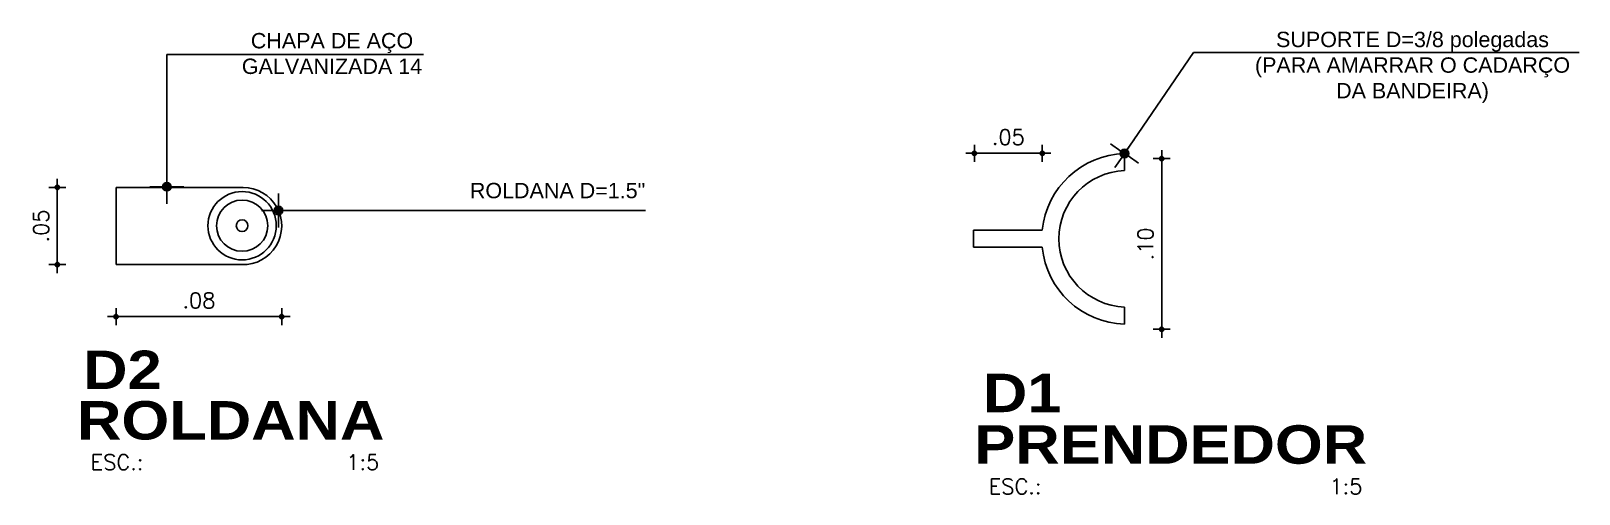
# Model space of a CAD drawing. Header units: millimetres. Extents: x 490 to 675, y -160 to -87.
# Drawn here: x 525.511 to 526.417, y -92.916 to -92.645 of the extents above; entities that cross this region are included whole.
import ezdxf
from ezdxf.enums import TextEntityAlignment as Align

# ---------------------------------------------------------------- set-up
doc = ezdxf.new("R2010")
doc.units = ezdxf.units.MM
doc.header["$LTSCALE"] = 2.5
for name, color, linetype in [('ARQ_VISTA2', 2, 'Continuous'), ('COTAS', 1, 'Continuous'), ('TEXTO', 2, 'Continuous'), ('TITULO', 2, 'Continuous'), ('TXAMB', 2, 'Continuous')]:
    doc.layers.add(name, color=color, linetype=linetype)
doc.styles.add('ARIAL', font='arial.ttf')
doc.styles.add('COTA05', font='ROMANS.SHX')
doc.styles.add('COTA200', font='ROMANS.SHX')
doc.styles.add('ROMANS', font='romans', dxfattribs={"oblique": 15})
doc.styles.add('TIT200', font='')
doc.styles.get('TIT200').set_extended_font_data('Arial Black')
doc.dimstyles.new('COTA05$0', dxfattribs={"dimtxt": 0.009, "dimasz": 0.005, "dimexe": 0.05, "dimexo": 0.06, "dimgap": 0.005, "dimtad": 1, "dimzin": 4, "dimdsep": 46, "dimtxsty": 'COTA05', "dimblk": 'bola', "dimblk1": 'bola', "dimblk2": 'USERTICK', "dimcen": 0.09, "dimdle": 0.05, "dimse1": 1, "dimse2": 1, "dimclrd": 256, "dimclre": 3, "dimclrt": 2, "dimadec": 0, "dimazin": 0, "dimtfac": 1, "dimtix": 1, "dimtmove": 2, "dimatfit": 3, "dimldrblk": 'USERTICK', "dimfxl": 1, "dimtolj": 1, "dimtzin": 4, "dimarcsym": 0})
doc.dimstyles.new('ESC-10', dxfattribs={"dimtxt": 0.02, "dimasz": 0.02, "dimexe": 0.18, "dimexo": 0.06, "dimgap": 0, "dimtad": 0, "dimzin": 4, "dimdsep": 46, "dimtxsty": 'ROMANS', "dimblk": 'bola', "dimcen": 0.09, "dimse1": 1, "dimse2": 1, "dimclrt": 2, "dimadec": 0, "dimazin": 0, "dimtfac": 9, "dimtix": 1, "dimtmove": 2, "dimatfit": 3, "dimldrblk": 'bola', "dimfxl": 1, "dimtvp": 2, "dimtolj": 1, "dimtzin": 4, "dimarcsym": 0})

msp = doc.modelspace()

# ---------------------------------------------------------------- texts
at = {"layer": 'TITULO'}
for s, height, style, p in [('D2', 0.0225, 'TIT200', (525.56461, -92.84348)), ('D1', 0.0225, 'TIT200', (526.09111, -92.85704)), ('ROLDANA', 0.0225, 'TIT200', (525.62797, -92.87307)), ('PRENDEDOR', 0.0225, 'TIT200', (526.17803, -92.88723)), ('ESC.:', 0.009, 'COTA200', (525.56147, -92.8976)), ('1:5', 0.009, 'COTA200', (525.70526, -92.8976)), ('ESC.:', 0.009, 'COTA200', (526.08699, -92.91176)), ('1:5', 0.009, 'COTA200', (526.28056, -92.91176))]:
    msp.add_text(s, height=height, dxfattribs=dict(at, style=style)).set_placement(p, align=Align.MIDDLE_CENTER)
at = {"layer": 'TXAMB', "char_height": 0.009, "width": 0.9265517, "attachment_point": 2, "style": 'ARIAL'}
for s, insert in [('CHAPA DE AÇO \\PGALVANIZADA 14', (525.68725, -92.6462)), ('SUPORTE D=3/8 polegadas\\P(PARA AMARRAR O CADARÇO \\PDA BANDEIRA)', (526.3195, -92.64547)), ('ROLDANA D=1.5"', (525.81924, -92.73398))]:
    msp.add_mtext(s, dxfattribs=dict(at, insert=insert))

# ---------------------------------------------------------------- blocks, each defined once
blk = doc.blocks.new('bola')
blk.add_hatch(color=0).paths.add_polyline_path([(-0.25, 0, 1), (0.25, 0, 1)])
at = {"color": 0}
for p, q in [((-1, 0), (-0.25, 0)), ((0, 1), (0, 0.25)), ((0.25, 0), (1, 0)), ((0, -0.25), (0, -1))]:
    blk.add_line(p, q, dxfattribs=at)
blk.add_circle((0, 0), 0.25, dxfattribs=at)
blk = doc.blocks.new('*D46')
at = {"layer": 'COTAS', "lineweight": -2}
blk.add_line((525.52651, -92.77686), (525.52651, -92.74167), dxfattribs=at)
at = {"layer": 'DEFPOINTS', "color": 0}
for p in [(525.52651, -92.73667), (525.56092, -92.73667), (525.56092, -92.78186)]:
    blk.add_point(p, dxfattribs=at)
at = {"layer": 'COTAS', "lineweight": -2, "xscale": 0.005, "yscale": 0.005, "zscale": 0.005}
for p, rotation in [((525.52651, -92.73667), 90), ((525.52651, -92.78186), 270)]:
    blk.add_blockref('bola', p, dxfattribs=dict(at, rotation=rotation))
at = {"layer": 'COTAS', "color": 2, "insert": (525.51701, -92.75926), "char_height": 0.009, "attachment_point": 5, "rotation": 90, "style": 'COTA05'}
blk.add_mtext('\\A1;.05', dxfattribs=at)
blk = doc.blocks.new('USERTICK')
at = {"color": 0}
for p, q in [((-1, 0), (1, 0)), ((0, 1), (0, -1))]:
    blk.add_line(p, q, dxfattribs=at)
blk.add_circle((0, 0), 0.25, dxfattribs=at)
blk = doc.blocks.new('*D47')
at = {"layer": 'COTAS', "lineweight": -2}
blk.add_line((526.06818, -92.71668), (526.09782, -92.71668), dxfattribs=at)
at = {"layer": 'DEFPOINTS', "color": 0}
for p in [(526.10282, -92.71668), (526.06318, -92.79295), (526.10282, -92.79295)]:
    blk.add_point(p, dxfattribs=at)
at = {"layer": 'COTAS', "lineweight": -2, "xscale": 0.005, "yscale": 0.005, "zscale": 0.005, "rotation": 180}
blk.add_blockref('bola', (526.06318, -92.71668), dxfattribs=at)
at = {"layer": 'COTAS', "lineweight": -2, "xscale": 0.005, "yscale": 0.005, "zscale": 0.005}
blk.add_blockref('bola', (526.10282, -92.71668), dxfattribs=at)
at = {"layer": 'COTAS', "color": 2, "insert": (526.083, -92.70718), "char_height": 0.009, "attachment_point": 5, "style": 'COTA05'}
blk.add_mtext('\\A1;.05', dxfattribs=at)
blk = doc.blocks.new('*D48')
at = {"layer": 'COTAS', "lineweight": -2}
blk.add_line((525.56592, -92.81232), (525.65284, -92.81232), dxfattribs=at)
at = {"layer": 'DEFPOINTS', "color": 0}
for p in [(525.65784, -92.75958), (525.56092, -92.78186), (525.65784, -92.81232)]:
    blk.add_point(p, dxfattribs=at)
at = {"layer": 'COTAS', "lineweight": -2, "xscale": 0.005, "yscale": 0.005, "zscale": 0.005, "rotation": 180}
blk.add_blockref('bola', (525.56092, -92.81232), dxfattribs=at)
at = {"layer": 'COTAS', "lineweight": -2, "xscale": 0.005, "yscale": 0.005, "zscale": 0.005}
blk.add_blockref('bola', (525.65784, -92.81232), dxfattribs=at)
at = {"layer": 'COTAS', "color": 2, "insert": (525.60938, -92.80282), "char_height": 0.009, "attachment_point": 5, "style": 'COTA05'}
blk.add_mtext('\\A1;.08', dxfattribs=at)
blk = doc.blocks.new('*D49')
at = {"layer": 'COTAS', "lineweight": -2}
blk.add_line((526.17275, -92.72477), (526.17275, -92.81472), dxfattribs=at)
at = {"layer": 'DEFPOINTS', "color": 0}
for p in [(526.09157, -92.71977), (526.09157, -92.81972), (526.17275, -92.81972)]:
    blk.add_point(p, dxfattribs=at)
at = {"layer": 'COTAS', "lineweight": -2, "xscale": 0.005, "yscale": 0.005, "zscale": 0.005}
for p, rotation in [((526.17275, -92.71977), 90), ((526.17275, -92.81972), 270)]:
    blk.add_blockref('bola', p, dxfattribs=dict(at, rotation=rotation))
at = {"layer": 'COTAS', "color": 2, "insert": (526.16325, -92.76975), "char_height": 0.009, "attachment_point": 5, "rotation": 90, "style": 'COTA05'}
blk.add_mtext('\\A1;.10', dxfattribs=at)

# ---------------------------------------------------------------- dimensions: what is measured, and where the dimension line sits
at = {"layer": 'COTAS'}
for base, p1, p2, text, picture, middle in [((526.10282, -92.71668), (526.06318, -92.79295), (526.10282, -92.79295), '.05', '*D47', (526.083, -92.70718)), ((525.65784, -92.81232), (525.56092, -92.78186), (525.65784, -92.75958), '.08', '*D48', (525.60938, -92.80282))]:
    dim = msp.add_linear_dim(base=base, p1=p1, p2=p2, text=text, dimstyle='COTA05$0', dxfattribs=at)
    dim.commit()
    dim.dimension.update_dxf_attribs({"geometry": picture, "text_midpoint": middle})
for base, p1, p2, text, picture, middle in [((526.17275, -92.81972), (526.09157, -92.71977), (526.09157, -92.81972), '.10', '*D49', (526.16325, -92.76975)), ((525.52651, -92.73667), (525.56092, -92.78186), (525.56092, -92.73667), '.05', '*D46', (525.51701, -92.75926))]:
    dim = msp.add_linear_dim(base=base, p1=p1, p2=p2, angle=90, text=text, dimstyle='COTA05$0', dxfattribs=at)
    dim.commit()
    dim.dimension.update_dxf_attribs({"geometry": picture, "text_midpoint": middle})

# ---------------------------------------------------------------- linework, layer by layer
at = {"layer": 'ARQ_VISTA2'}
for p, q in [((526.15098, -92.72678), (526.15098, -92.71678)), ((525.56092, -92.78186), (525.56092, -92.73667)), ((525.63524, -92.73667), (525.56092, -92.73667)), ((526.06257, -92.77169), (526.06257, -92.76169)), ((526.10282, -92.76169), (526.06257, -92.76169)), ((526.10281, -92.77169), (526.06257, -92.77169)), ((525.63461, -92.78186), (525.56092, -92.78186)), ((526.15098, -92.81672), (526.15098, -92.80672))]:
    msp.add_line(p, q, dxfattribs=at)
for radius in [0.02, 0.015, 0.00343]:
    msp.add_circle((525.63467, -92.75908), radius, dxfattribs=at)
for centre, radius, start, end in [((526.15257, -92.76675), 0.05, 91.81996, 174.1919), ((526.15257, -92.76675), 0.04, 92.27516, 267.72484), ((525.63524, -92.75927), 0.0226, 268.39104, 90), ((526.15257, -92.76675), 0.05, 185.67025, 268.18004)]:
    msp.add_arc(centre, radius, start, end, dxfattribs=at)

msp.set_redraw_order([(e.dxf.handle, doc.entitydb.next_handle()) for e in msp.query("TEXT MTEXT ATTDEF DIMENSION ARC_DIMENSION")])  # texts and dimensions are drawn at this point

# ---------------------------------------------------------------- leaders
at = {"layer": 'TEXTO', "color": 1}
for points in [[(526.15098, -92.71678), (526.19132, -92.65771), (526.41694, -92.65771)], [(525.59063, -92.73622), (525.59063, -92.65882), (525.74077, -92.65882)], [(525.65592, -92.75015), (525.87071, -92.75015)]]:
    msp.add_leader(points, dimstyle='ESC-10', override={"dimasz": 0.01}, dxfattribs=at)

doc.saveas('drawing.dxf')
